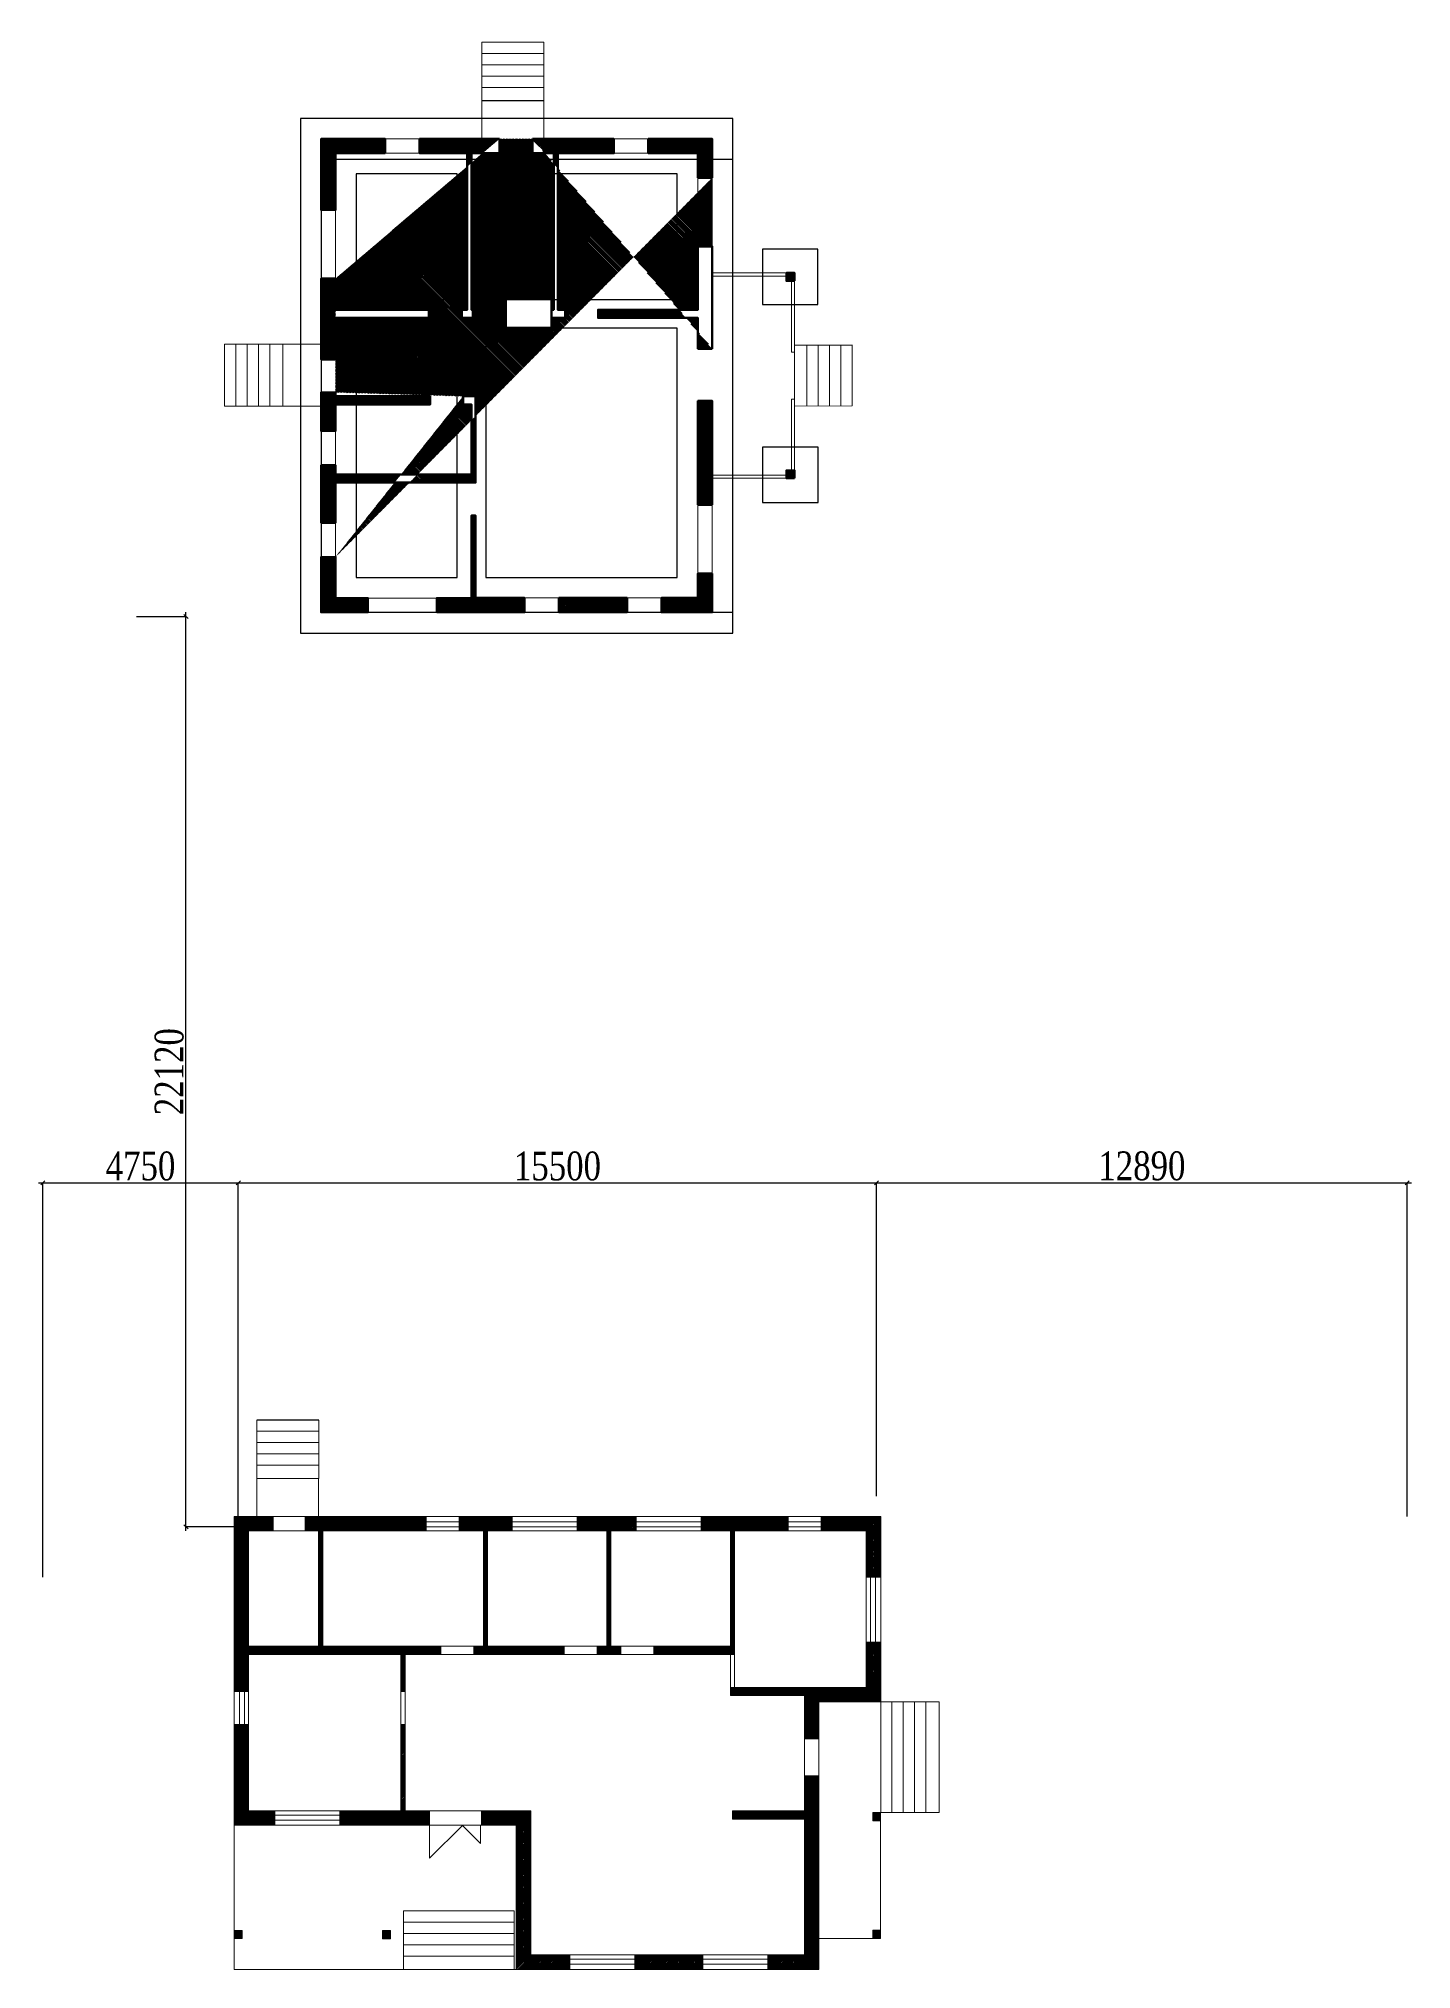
# Model space of a CAD drawing. Extents: x 1560470 to 2285577, y -245723 to 320220.
# Drawn here: x 1568122 to 1601460, y 248479 to 295379 of the extents above; entities that cross this region are included whole.
import ezdxf

# ---------------------------------------------------------------- set-up
doc = ezdxf.new("R2010")
doc.units = 0
doc.header["$LTSCALE"] = 500
doc.header["$MEASUREMENT"] = 0
doc.layers.get('0').update_dxf_attribs({"linetype": 'CONTINUOUS', "lineweight": 0, "plot": 0})
for name, color, linetype, lineweight in [('АР. окна', 250, 'CONTINUOUS', 0), ('АР. план', 250, 'CONTINUOUS', 0), ('АР. план контуры', 3, 'CONTINUOUS', 5), ('АР. план штрих.', 5, 'CONTINUOUS', 5)]:
    doc.layers.add(name, color=color, linetype=linetype, lineweight=lineweight)
doc.layers.get('0').off()
doc.styles.get("Standard").update_dxf_attribs({"font": 'TIMES.TTF', "width": 0.8, "height": 200})
doc.dimstyles.new('ISO-25', dxfattribs={"dimtxt": 300, "dimasz": 100, "dimexe": 0, "dimexo": 0, "dimgap": 50, "dimtad": 1, "dimdec": 0, "dimrnd": 10, "dimtxsty": 'Standard', "dimblk": 'OBLIQUE', "dimcen": 100, "dimdle": 100, "dimadec": 0, "dimazin": 0, "dimtfac": 1, "dimtdec": 0, "dimtmove": 0, "dimatfit": 3, "dimldrblk": 'OBLIQUE', "dimfxl": 0, "dimarcsym": 0})
picture_1 = doc.add_image_def('image1.jpg', size_in_pixel=(384, 1120))
pattern_1 = [(45, (-235444.592, 595680.948), (-17.67766953, 17.67766953), [])]
pattern_2 = [(315, (1751558.377, 2317696.324), (17.67766953, 17.67766953), [])]

msp = doc.modelspace()

# ---------------------------------------------------------------- blocks, each defined once
blk = doc.blocks.new('_Oblique')
at = {"color": 0, "linetype": 'ByBlock', "lineweight": -2}
blk.add_line((-0.5, -0.5), (0.5, 0.5), dxfattribs=at)
blk = doc.blocks.new('*D381')
at = {"layer": 'АР. план', "color": 0, "linetype": 'Continuous', "lineweight": -2, "ltscale": 0.13}
for p, q in [((1588371, 267586), (1601460, 267586)), ((1588471, 259977), (1588471, 267586)), ((1601360, 259476), (1601360, 267586))]:
    blk.add_line(p, q, dxfattribs=at)
at = {"layer": 'АР. план', "color": 0, "linetype": 'Continuous', "lineweight": -2, "ltscale": 0.13, "xscale": 100, "yscale": 100, "zscale": 100, "rotation": 180}
blk.add_blockref('_Oblique', (1588471, 267586), dxfattribs=at)
at = {"layer": 'АР. план', "color": 0, "linetype": 'Continuous', "lineweight": -2, "ltscale": 0.13, "xscale": 100, "yscale": 100, "zscale": 100}
blk.add_blockref('_Oblique', (1601360, 267586), dxfattribs=at)
at = {"layer": 'АР. план', "color": 0, "linetype": 'Continuous', "lineweight": 0, "ltscale": 0.13, "insert": (1594916, 267993), "char_height": 700, "attachment_point": 5}
blk.add_mtext('12890', dxfattribs=at)
blk = doc.blocks.new('*D382')
at = {"layer": 'АР. план', "color": 0, "linetype": 'Continuous', "lineweight": -2, "ltscale": 0.13}
for p, q in [((1568122, 267583), (1573072, 267583)), ((1568222, 258006), (1568222, 267583)), ((1572972, 259228), (1572972, 267583))]:
    blk.add_line(p, q, dxfattribs=at)
at = {"layer": 'АР. план', "color": 0, "linetype": 'Continuous', "lineweight": -2, "ltscale": 0.13, "xscale": 100, "yscale": 100, "zscale": 100, "rotation": 180}
blk.add_blockref('_Oblique', (1568222, 267583), dxfattribs=at)
at = {"layer": 'АР. план', "color": 0, "linetype": 'Continuous', "lineweight": -2, "ltscale": 0.13, "xscale": 100, "yscale": 100, "zscale": 100}
blk.add_blockref('_Oblique', (1572972, 267583), dxfattribs=at)
at = {"layer": 'АР. план', "color": 0, "linetype": 'Continuous', "lineweight": 0, "ltscale": 0.13, "insert": (1570597, 267990), "char_height": 700, "attachment_point": 5}
blk.add_mtext('4750', dxfattribs=at)
blk = doc.blocks.new('*D383')
at = {"layer": 'АР. план', "color": 0, "linetype": 'Continuous', "lineweight": -2, "ltscale": 0.13}
for p, q in [((1572872, 267583), (1588571, 267583)), ((1572972, 259228), (1572972, 267583)), ((1588471, 259977), (1588471, 267583))]:
    blk.add_line(p, q, dxfattribs=at)
at = {"layer": 'АР. план', "color": 0, "linetype": 'Continuous', "lineweight": -2, "ltscale": 0.13, "xscale": 100, "yscale": 100, "zscale": 100, "rotation": 180}
blk.add_blockref('_Oblique', (1572972, 267583), dxfattribs=at)
at = {"layer": 'АР. план', "color": 0, "linetype": 'Continuous', "lineweight": -2, "ltscale": 0.13, "xscale": 100, "yscale": 100, "zscale": 100}
blk.add_blockref('_Oblique', (1588471, 267583), dxfattribs=at)
at = {"layer": 'АР. план', "color": 0, "linetype": 'Continuous', "lineweight": 0, "ltscale": 0.13, "insert": (1580722, 267989), "char_height": 700, "attachment_point": 5}
blk.add_mtext('15500', dxfattribs=at)
blk = doc.blocks.new('*D384')
at = {"layer": 'АР. план', "color": 0, "linetype": 'Continuous', "lineweight": -2, "ltscale": 0.13}
for p, q in [((1571701, 259128), (1571701, 281443)), ((1570496, 281343), (1571701, 281343)), ((1572972, 259228), (1571701, 259228))]:
    blk.add_line(p, q, dxfattribs=at)
at = {"layer": 'АР. план', "color": 0, "linetype": 'Continuous', "lineweight": -2, "ltscale": 0.13, "xscale": 100, "yscale": 100, "zscale": 100}
for p, rotation in [((1571701, 281343), 90), ((1571701, 259228), 270)]:
    blk.add_blockref('_Oblique', p, dxfattribs=dict(at, rotation=rotation))
at = {"layer": 'АР. план', "color": 0, "linetype": 'Continuous', "lineweight": 0, "ltscale": 0.13, "insert": (1571295, 270285), "char_height": 700, "attachment_point": 5, "rotation": 90}
blk.add_mtext('22120', dxfattribs=at)

# ---------------------------------------------------------------- dimensions: what is measured, and where the dimension line sits
at = {"layer": 'АР. план', "color": 5, "linetype": 'Continuous', "lineweight": 0, "ltscale": 0.13}
dim = msp.add_linear_dim(base=(1571700.8, 281342.9), p1=(1572972, 259227.6), p2=(1570495.9, 281342.9), angle=270, dimstyle='ISO-25', dxfattribs=at)
dim.commit()
dim.dimension.update_dxf_attribs({"geometry": '*D384', "text_midpoint": (1571700.8, 270285.2), "dimtype": 160})
for base, p1, p2, picture, middle in [((1572972, 267583.3), (1568222.1, 258005.9), (1572972, 259227.6), '*D382', (1570597.1, 267990.4)), ((1588471.4, 267583.3), (1572972, 259227.6), (1588471.4, 259977.3), '*D383', (1580721.7, 267989.4)), ((1601359.9376, 267585.5961), (1588471.4123, 259977.3224), (1601359.9376, 259476.1794), '*D381', (1594915.6749, 267992.6617))]:
    dim = msp.add_linear_dim(base=base, p1=p1, p2=p2, dimstyle='ISO-25', dxfattribs=at)
    dim.commit()
    dim.dimension.update_dxf_attribs({"geometry": picture, "text_midpoint": middle})

# ---------------------------------------------------------------- hatches: boundary and pattern name
at = {"layer": 'АР. план', "linetype": 'Continuous', "lineweight": 15, "ltscale": 0.13}
h = msp.add_hatch(dxfattribs=at)
h.set_pattern_fill('ANSI31', color=5, scale=2200, angle=225, style=0)
h.set_pattern_definition([(270, (1242621.5, -1560137.33), (275, -7e-14), [])])
h.paths.add_polyline_path([(1589823.8, 254978.7), (1589823.8, 252289.7), (1588405.1, 252289.7), (1588405.1, 254978.7)])
h = msp.add_hatch(dxfattribs=at)
h.set_pattern_fill('ANSI31', color=5, scale=2200, angle=135, style=0)
h.set_pattern_definition([(180, (-235444.6, 595847.7), (-6e-14, -275), [])])
h.paths.add_polyline_path([(1579671.4, 248645.4), (1576982.5, 248645.4), (1576982.5, 250064.1), (1579671.4, 250064.1)])
at = {"layer": 'АР. план контуры', "linetype": 'Continuous', "lineweight": 15, "ltscale": 0.13}
h = msp.add_hatch(dxfattribs=at)
h.set_pattern_fill('ANSI31', color=5, scale=2200, angle=315, style=0)
h.set_pattern_definition([(360, (3378019.98, -37734.93), (2e-13, 275), [])])
h.paths.add_polyline_path([(1578886.1, 295378.7), (1580393.2, 295378.7), (1580393.2, 293960), (1578886.1, 293960)])
at = {"layer": 'АР. план контуры', "linetype": 'Continuous', "lineweight": 0, "ltscale": 0.13}
h = msp.add_hatch(dxfattribs=at)
h.set_pattern_fill('ANSI31', color=5, scale=200, angle=-90, style=0)
h.set_pattern_definition(pattern_2)
h.paths.add_polyline_path([(1577789, 281443.4), (1577789, 281786.9), (1578633.3, 281786.9), (1578632.8, 283792.8), (1578732.8, 283792.8), (1578732.8, 281793.1), (1579923.2, 281792.9), (1579923.2, 281443.3)])
h.paths.add_polyline_path([(1582414.9, 281443.4), (1582414.9, 281792.9), (1580757.9, 281792.9), (1580757.9, 281443.4)], flags=17)
h.paths.add_polyline_path([(1579470.5, 288349.8), (1580579.7, 288349.8), (1580579.7, 289061.1), (1579470.5, 289061.1)], flags=17)
h.paths.add_polyline_path([(1584482.5, 284056.2), (1584482.5, 286579.8), (1584133, 286579.8), (1584133, 284056.2)], flags=17)
edge = h.paths.add_edge_path()
edge.add_line((1575332.2, 282786), (1574982.8, 282786))
edge.add_line((1574982.8, 282786), (1574982.8, 281443.4))
edge.add_line((1574982.8, 281443.4), (1576120.6, 281443.4))
edge.add_line((1576120.6, 281443.4), (1576120.6, 281787.2))
edge.add_line((1576120.6, 281787.2), (1575332.5, 281787.2))
edge.add_line((1575332.5, 281787.2), (1575332.5, 282788.1))
edge.add_line((1578431.6, 286692.3), (1578732.6, 286692.3))
edge.add_line((1578732.6, 286692.3), (1578732.6, 284593.2))
edge.add_line((1578732.6, 284593.2), (1575332.2, 284593.2))
edge.add_line((1575332.2, 284593.2), (1575332.2, 283620.5))
edge.add_line((1575332.2, 283620.5), (1574982.7, 283620.5))
edge.add_line((1574982.7, 283620.5), (1574982.7, 285014.6))
edge.add_line((1574982.7, 285014.6), (1575332.4, 285014.6))
edge.add_line((1575332.4, 285014.6), (1575332.4, 284793))
edge.add_line((1575332.4, 284793), (1578633.4, 284793))
edge.add_line((1578633.4, 284793), (1578633.4, 286493.1))
edge.add_line((1578633.4, 286493.1), (1578431.6, 286493.1))
edge.add_line((1578431.6, 286493.1), (1578431.6, 286692.2))
edge.add_line((1575332.3, 286786), (1575332.3, 286692.3))
edge.add_line((1575332.3, 286692.3), (1577631.2, 286692.3))
edge.add_line((1577631.2, 286692.3), (1577631.2, 286493.4))
edge.add_line((1577631.2, 286493.4), (1575332.3, 286493.4))
edge.add_line((1575332.3, 286493.4), (1575332.3, 285849.2))
edge.add_line((1575332.3, 285849.2), (1574982.7, 285849.2))
edge.add_line((1574982.7, 285849.2), (1574982.7, 286786.2))
edge.add_line((1574982.7, 286786.2), (1575332.4, 286786.2))
edge.add_line((1575332.3, 289548.7), (1574982.9, 289548.7))
edge.add_line((1574982.9, 289548.7), (1574982.9, 287586.5))
edge.add_line((1574982.9, 287586.5), (1575332.3, 287586.5))
edge.add_line((1575332.3, 287586.5), (1575332.3, 288593.8))
edge.add_line((1575332.3, 288593.8), (1577596.6, 288593.8))
edge.add_line((1577596.6, 288593.8), (1577596.6, 288793.1))
edge.add_line((1577596.6, 288793.1), (1575332.3, 288793.1))
edge.add_line((1575332.3, 288793.1), (1575332.3, 289548.7))
edge.add_line((1579314, 292942.8), (1579313.6, 292593.4))
edge.add_line((1579313.6, 292593.4), (1578632.6, 292593.1))
edge.add_line((1578632.6, 292593.1), (1578632.6, 288793.3))
edge.add_line((1578632.6, 288793.3), (1578670.3, 288793.3))
edge.add_line((1578670.3, 288793.3), (1578670.3, 288593.8))
edge.add_line((1578670.3, 288593.8), (1578396.6, 288593.8))
edge.add_line((1578396.6, 288593.8), (1578396.6, 288793.4))
edge.add_line((1578396.6, 288793.4), (1578533.1, 288793.4))
edge.add_line((1578533.1, 288793.4), (1578532.2, 292593.4))
edge.add_line((1578532.2, 292593.4), (1577373.7, 292593.4))
edge.add_line((1577373.7, 292593.4), (1577373.7, 292942.8))
edge.add_line((1577373.7, 292942.8), (1579314, 292942.8))
edge.add_line((1580114, 292942.8), (1580114, 292593.4))
edge.add_line((1580114, 292593.4), (1580632.8, 292593.4))
edge.add_line((1580632.8, 292593.4), (1580632.8, 288793.2))
edge.add_line((1580632.8, 288793.2), (1580579.7, 288793.2))
edge.add_line((1580579.7, 288793.2), (1580579.7, 288593.7))
edge.add_line((1580579.7, 288593.7), (1580907.5, 288593.7))
edge.add_line((1580907.5, 288593.7), (1580907.5, 288793.1))
edge.add_line((1580907.5, 288793.1), (1580731.2, 288793.1))
edge.add_line((1580731.2, 288793.1), (1580731.2, 292593.4))
edge.add_line((1580731.2, 292593.4), (1582091.7, 292593.4))
edge.add_line((1582091.7, 292593.4), (1582091.7, 292942.8))
edge.add_line((1582091.7, 292942.8), (1580114, 292942.8))
edge.add_line((1584482.5, 287846.3), (1584482.5, 290330.4))
edge.add_line((1584482.5, 290330.4), (1584133.2, 290330.4))
edge.add_line((1584133.2, 290330.4), (1584133.2, 288792.8))
edge.add_line((1584133.2, 288792.8), (1581707.9, 288792.8))
edge.add_line((1581707.9, 288792.8), (1581707.9, 288593.8))
edge.add_line((1581707.9, 288593.8), (1584132.9, 288593.8))
edge.add_line((1584132.9, 288593.8), (1584132.9, 287846.2))
edge.add_line((1584132.9, 287846.2), (1584482.5, 287846.3))
edge.add_line((1584482.5, 282386.1), (1584482.5, 281443.4))
edge.add_line((1584482.5, 281443.4), (1583248.9, 281443.4))
edge.add_line((1583248.9, 281443.4), (1583248.9, 281792.9))
edge.add_line((1583248.9, 281792.9), (1584132.9, 281792.9))
edge.add_line((1584132.9, 281792.9), (1584132.9, 282386))
edge.add_line((1584132.9, 282386), (1584482.5, 282386))
edge.add_line((1584482.5, 291998.9), (1584482.5, 292942.8))
edge.add_line((1584482.5, 292942.8), (1582926.3, 292942.8))
edge.add_line((1582926.3, 292942.8), (1582926.3, 292593.4))
edge.add_line((1582926.3, 292593.4), (1584133.2, 292593.4))
edge.add_line((1584133.2, 292593.4), (1584133.2, 291998.9))
edge.add_line((1584133.2, 291998.9), (1584482.5, 291998.9))
h = msp.add_hatch(dxfattribs=at)
h.set_pattern_fill('ANSI31', color=5, scale=200, angle=-90, style=0)
h.set_pattern_definition(pattern_2)
h.paths.add_polyline_path([(1586482.2, 289494.9), (1586482.2, 289685.6), (1586282.7, 289685.6), (1586282.7, 289494.9)])
h.paths.add_polyline_path([(1586481.3, 284698.1), (1586481.3, 284888.8), (1586281.7, 284888.8), (1586281.7, 284698.1)])
edge = h.paths.add_edge_path()
edge.add_line((1576539.2, 292593.4), (1576539.2, 292942.8))
edge.add_line((1576539.2, 292942.8), (1574982.9, 292942.8))
edge.add_line((1574982.9, 292942.8), (1574982.9, 291217.4))
edge.add_line((1574982.9, 291217.4), (1575332.3, 291217.4))
edge.add_line((1575332.3, 291217.4), (1575332.3, 292593.4))
edge.add_line((1575332.3, 292593.4), (1576539.2, 292593.4))
at = {"layer": 'АР. план контуры', "linetype": 'Continuous', "lineweight": 15, "ltscale": 0.13}
h = msp.add_hatch(dxfattribs=at)
h.set_pattern_fill('ANSI31', color=5, scale=2200, angle=405, style=0)
h.set_pattern_definition([(90, (1905662.05, 2085585.44), (-275, 2e-13), [])])
h.paths.add_polyline_path([(1572548.4, 286451.6), (1572548.4, 287958.6), (1573967.1, 287958.6), (1573967.1, 286451.6)])
h = msp.add_hatch(dxfattribs=at)
h.set_pattern_fill('ANSI31', color=5, scale=2200, angle=45, style=0)
h.set_pattern_definition([(90, (1752054.85, 2317704.4), (-275, 1e-13), [])])
h.paths.add_polyline_path([(1588079.8, 287936.4), (1588079.8, 286463.8), (1586661.1, 286461.6), (1586661, 287936.4)])
h = msp.add_hatch(dxfattribs=at)
h.set_pattern_fill('ANSI31', color=5, scale=2200, angle=315, style=0)
h.set_pattern_definition([(360, (3372552.55, -71201.5), (9e-14, 275), [])])
h.paths.add_polyline_path([(1573418.7, 261912.2), (1574925.7, 261912.2), (1574925.7, 260493.5), (1573418.7, 260493.4)])
at = {"layer": 'АР. план штрих.', "linetype": 'Continuous', "lineweight": 0, "ltscale": 0.13}
h = msp.add_hatch(dxfattribs=at)
h.set_pattern_fill('ANSI31', color=5, scale=200, style=0)
h.set_pattern_definition(pattern_1)
h.paths.add_polyline_path([(1578922.6, 259128.4), (1575022.5, 259128.4), (1575022.5, 256327.8), (1578922.6, 256327.8)], flags=16)
h.paths.add_polyline_path([(1574922.5, 259128.4), (1573222, 259128.4), (1573222, 256327.8), (1574922.5, 256327.8)], flags=16)
h.paths.add_polyline_path([(1578687.5, 256327.7), (1577886.9, 256327.7), (1577886.9, 256128.3), (1578687.5, 256128.3)], flags=16)
h.paths.add_polyline_path([(1581683.6, 256327.8), (1580883.1, 256327.8), (1580883.1, 256128.3), (1581683.6, 256128.3)], flags=16)
h.paths.add_polyline_path([(1582260.6, 256327.8), (1583061.2, 256327.8), (1583061.2, 256128.3), (1582260.6, 256128.3)], flags=16)
h.paths.add_polyline_path([(1585021.6, 256128.3), (1584921.7, 256128.3), (1584921.7, 255327.9), (1585021.6, 255327.9)], flags=16)
h.paths.add_polyline_path([(1577022.1, 255228.2), (1576922.1, 255228.2), (1576922.1, 254427.8), (1577022.1, 254427.8)], flags=16)
h.paths.add_polyline_path([(1588221.7, 256427.6), (1588221.5, 258007.5), (1588571.9, 258007.5), (1588571.9, 256427.6)])
h.paths.add_polyline_path([(1586323.6, 259128.4), (1587123.1, 259128.2), (1587123.1, 259478.7), (1586323.6, 259478.7)])
h.paths.add_polyline_path([(1577534.2, 259128.4), (1578333.7, 259128.2), (1578333.7, 259478.7), (1577534.2, 259478.7)])
h.paths.add_polyline_path([(1582630.7, 259128.5), (1584210.6, 259128.3), (1584210.6, 259478.7), (1582630.7, 259478.7)])
h.paths.add_polyline_path([(1579621.6, 259128.5), (1581201.4, 259128.3), (1581201.4, 259478.8), (1579621.6, 259478.8)])
h.paths.add_polyline_path([(1586721.8, 255128.4), (1584921.7, 255128.4), (1584921.7, 256128.3), (1577022.3, 256128.3), (1577022, 252329), (1580072.6, 252329), (1580072.6, 248828.8), (1586721.8, 248828.8), (1586721.8, 252128.7), (1584971.7, 252128.7), (1584971.7, 252328.2), (1586721.8, 252328.2)], flags=16)
h.paths.add_polyline_path([(1576922.1, 256128.3), (1573222, 256128.3), (1573222, 252328.9), (1576922.1, 252328.9)], flags=16)
h.paths.add_polyline_path([(1588221.7, 259128.4), (1585021.6, 259128.4), (1585021.6, 255327.9), (1588221.7, 255327.9)], flags=16)
h.paths.add_polyline_path([(1584921.7, 259128.4), (1582022.1, 259128.4), (1582022.1, 256327.8), (1584921.7, 256327.8)], flags=16)
h.paths.add_polyline_path([(1581922.2, 259128.4), (1579022.6, 259128.4), (1579022.6, 256327.8), (1581922.2, 256327.8)], flags=16)
h.paths.add_polyline_path([(1574596.1, 259477.8), (1573821.1, 259477.8), (1573821.1, 259128.4), (1574596.1, 259128.4)], flags=16)
h.paths.add_polyline_path([(1573222.1, 255228.2), (1573222.2, 254428.7), (1572871.8, 254428.7), (1572871.8, 255228.2)], flags=16)
h.paths.add_polyline_path([(1578881.2, 252329), (1577614.7, 252329), (1577614.7, 251978.8), (1578881.2, 251978.8)], flags=16)
h.paths.add_polyline_path([(1573858.2, 252328.8), (1575438.1, 252329), (1575438.1, 251978.5), (1573858.2, 251978.5)], flags=16)
h.paths.add_polyline_path([(1584255, 248829), (1585834.8, 248829.2), (1585834.8, 248478.8), (1584255, 248478.8)], flags=16)
h.paths.add_polyline_path([(1581018.8, 248828.8), (1582598.7, 248829), (1582598.7, 248478.5), (1581018.8, 248478.5)])
h.paths.add_polyline_path([(1587071.9, 254080.3), (1586721.8, 254080.3), (1586721.8, 253179.6), (1587071.9, 253179.6)], flags=16)
edge = h.paths.add_edge_path()
edge.add_line((1588571.8, 259477.8), (1572871.8, 259477.8))
edge.add_line((1572871.8, 259477.8), (1572871.8, 251978.8))
edge.add_line((1572871.8, 251978.8), (1579722.4, 251978.8))
edge.add_line((1579722.4, 251978.8), (1579722.4, 248478.6))
edge.add_line((1579722.4, 248478.6), (1587072, 248478.6))
edge.add_line((1587072, 248478.6), (1587072, 254978.8))
edge.add_line((1587072, 254978.8), (1588571.8, 254978.8))
edge.add_line((1588571.8, 254978.8), (1588571.8, 259477.8))
h = msp.add_hatch(dxfattribs=at)
h.set_pattern_fill('ANSI31', color=5, scale=200, style=0)
h.set_pattern_definition(pattern_1)
h.paths.add_polyline_path([(1576667.4, 249423), (1576476.7, 249423), (1576476.7, 249223.5), (1576667.4, 249223.5)])
h.paths.add_polyline_path([(1573062.7, 249424.8), (1572872, 249424.8), (1572872, 249225.3), (1573062.7, 249225.3)])
h.paths.add_polyline_path([(1588570.9, 249430.2), (1588380.1, 249430.2), (1588380.1, 249230.7), (1588570.9, 249230.7)])
h.paths.add_polyline_path([(1588570.7, 252289.1), (1588379.9, 252289.1), (1588379.9, 252089.6), (1588570.7, 252089.6)])

# ---------------------------------------------------------------- linework, layer by layer
at = {"layer": 'АР. окна', "color": 5, "linetype": 'Continuous', "lineweight": 0, "ltscale": 0.13}
for points in [[(1577534.2, 259228.7), (1577534.2, 259350.2), (1578333.7, 259350.2), (1578333.7, 259228.7)], [(1579621.5, 259228.8), (1579621.5, 259350.3), (1581201.4, 259350.3), (1581201.4, 259228.8)], [(1582630.7, 259228.8), (1582630.7, 259350.3), (1584210.6, 259350.3), (1584210.6, 259228.8)], [(1586323.6, 259228.7), (1586323.6, 259350.2), (1587123.1, 259350.2), (1587123, 259228.7)], [(1588322, 256427.6), (1588443.5, 256427.6), (1588443.5, 258007.5), (1588322, 258007.5)], [(1573121.8, 255228.2), (1573000.3, 255228.2), (1573000.3, 254428.7), (1573121.7, 254428.7)], [(1573858.2, 252228.5), (1573858.2, 252107), (1575438.1, 252107), (1575438.1, 252228.5)], [(1581018.8, 248728.5), (1581018.8, 248607), (1582598.7, 248607), (1582598.7, 248728.5)], [(1584255, 248728.7), (1584255, 248607.2), (1585834.8, 248607.2), (1585834.8, 248728.7)]]:
    msp.add_lwpolyline(points, close=True, dxfattribs=at)
at = {"layer": 'АР. окна', "color": 5, "linetype": 'Continuous', "lineweight": 15, "ltscale": 0.13}
for points in [[(1577617.3, 251975.6), (1577617.3, 251177.1), (1578414.5, 251977)], [(1578853.4, 251976.1), (1578853.4, 251536.9), (1578415, 251976.9)]]:
    msp.add_lwpolyline(points, dxfattribs=at)
at = {"layer": 'АР. план', "color": 1, "linetype": 'Continuous', "lineweight": 30, "ltscale": 0.13}
for points in [[(1584982.9, 280936.5), (1584982.9, 293442.1), (1574483.2, 293442.1), (1574483.2, 280936.5)], [(1578285.5, 289042.4), (1578285.5, 292092.6), (1575832.7, 292092.6), (1575832.7, 289042.4)], [(1583633.4, 289042.4), (1583633.4, 292092.6), (1578984.1, 292092.6), (1578984.1, 289042.4)], [(1587049.2, 288918.6), (1587049.2, 290268.1), (1585699.7, 290268.1), (1585699.7, 288918.6)], [(1578285.5, 282286.1), (1578285.5, 288343.9), (1575832.7, 288343.9), (1575832.7, 282286.1)], [(1583633.4, 282286.1), (1583633.4, 288343.9), (1578984.1, 288343.9), (1578984.1, 282286.1)], [(1587051, 284107.5), (1587051, 285457.1), (1585701.5, 285457.1), (1585701.5, 284107.5)]]:
    msp.add_lwpolyline(points, close=True, dxfattribs=at)
at = {"layer": 'АР. план', "color": 5, "linetype": 'Continuous', "lineweight": 15, "ltscale": 0.13}
for points in [[(1573418.7, 261823.6), (1574925.7, 261823.6), (1574925.7, 260404.9), (1573418.7, 260404.9)], [(1577534.2, 259128.4), (1578333.7, 259128.2), (1578333.7, 259478.7), (1577534.2, 259478.7)], [(1579621.6, 259128.5), (1581201.4, 259128.3), (1581201.4, 259478.8), (1579621.6, 259478.8)], [(1582630.7, 259128.5), (1584210.6, 259128.3), (1584210.6, 259478.7), (1582630.7, 259478.7)], [(1586323.6, 259128.4), (1587123.1, 259128.2), (1587123.1, 259478.7), (1586323.6, 259478.7)], [(1588221.7, 256427.6), (1588221.5, 258007.5), (1588571.9, 258007.5), (1588571.9, 256427.6)], [(1573222.1, 255228.2), (1573222.2, 254428.7), (1572871.8, 254428.7), (1572871.8, 255228.2)], [(1589990.5, 254978.7), (1589990.5, 252289.7), (1588571.8, 252289.7), (1588571.8, 254978.7)], [(1587071.9, 254080.3), (1586721.8, 254080.3), (1586721.8, 253179.6), (1587071.9, 253179.6)], [(1573858.2, 252328.8), (1575438.1, 252329), (1575438.1, 251978.5), (1573858.2, 251978.5)], [(1579671.4, 248478.6), (1576982.5, 248478.6), (1576982.5, 249897.3), (1579671.4, 249897.4)], [(1581018.8, 248828.8), (1582598.7, 248829), (1582598.7, 248478.5), (1581018.8, 248478.5)], [(1584255, 248829), (1585834.8, 248829.2), (1585834.8, 248478.8), (1584255, 248478.8)]]:
    msp.add_lwpolyline(points, close=True, dxfattribs=at)
at = {"layer": 'АР. план контуры', "color": 5, "linetype": 'Continuous', "lineweight": 15, "ltscale": 0.13}
for points in [[(1578886.1, 295290.2), (1580393.2, 295290.2), (1580393.2, 293871.5), (1578886.1, 293871.5)], [(1576539.2, 292593.4), (1577373.7, 292593.4), (1577373.7, 292942.8), (1576539.2, 292942.8)], [(1582091.7, 292593.4), (1582926.3, 292593.4), (1582926.3, 292942.8), (1582091.7, 292942.8)], [(1584133.2, 291998.9), (1584133.2, 290330.4), (1584482.5, 290330.4), (1584482.5, 291998.9)], [(1575332.3, 289548.7), (1575332.3, 291217.4), (1574982.9, 291217.4), (1574982.9, 289548.7)], [(1586281.7, 289687.8), (1586281.7, 289607.6), (1584483.8, 289607.6), (1584482.9, 289687.8)], [(1586482.9, 287764.9), (1586482.9, 289497.2), (1586402.7, 289497.2), (1586402.7, 287764.9)], [(1572636.9, 286451.6), (1572636.9, 287958.6), (1574055.6, 287958.6), (1574055.7, 286451.6)], [(1587880.9, 287928.3), (1587880.9, 286455.7), (1586482.6, 286453.6), (1586482.3, 287928.3)], [(1586482.9, 286621), (1586482.9, 284888.8), (1586402.7, 284888.8), (1586402.7, 286621.1)], [(1575332.3, 285014.6), (1575332.3, 285849.2), (1574982.7, 285849.2), (1574982.7, 285014.6)], [(1586281.7, 284698.1), (1586281.7, 284778.3), (1584483.8, 284778.3), (1584482.9, 284698.1)], [(1584132.9, 284056.2), (1584132.9, 282386), (1584482.4, 282386), (1584482.4, 284056.2)], [(1575332.2, 282786), (1575332.2, 283620.5), (1574982.7, 283620.5), (1574982.7, 282786)], [(1577789, 281786.9), (1576120.7, 281786.9), (1576120.7, 281443.3), (1577789, 281443.3)], [(1580757.9, 281792.9), (1579923.2, 281792.9), (1579923.2, 281443.4), (1580757.9, 281443.4)], [(1583248.9, 281792.9), (1582414.9, 281792.9), (1582414.9, 281443.4), (1583248.9, 281443.4)], [(1573418.8, 260404.8), (1574922.5, 260404.8), (1574922.5, 259477.9), (1573418.8, 259477.9)], [(1578881.2, 252329), (1577614.7, 252329), (1577614.7, 251978.8), (1578881.2, 251978.8)], [(1572871.8, 251978.8), (1579722.4, 251978.8), (1579722.4, 248478.6), (1572871.8, 248478.6)], [(1588570.7, 252289.1), (1588379.9, 252289.1), (1588379.9, 252089.6), (1588570.7, 252089.6)], [(1573062.7, 249424.8), (1572872, 249424.8), (1572872, 249225.3), (1573062.7, 249225.3)], [(1576667.4, 249423), (1576476.7, 249423), (1576476.7, 249223.5), (1576667.4, 249223.5)], [(1588570.9, 249430.2), (1588380.1, 249430.2), (1588380.1, 249230.7), (1588570.9, 249230.7)]]:
    msp.add_lwpolyline(points, close=True, dxfattribs=at)
for points in [[(1580389.9, 292942.8), (1580389.9, 293871.3), (1578886.2, 293871.3), (1578886.2, 292942.4)], [(1575331.7, 287586.5), (1575332.3, 287586.5), (1575332.3, 288593.8), (1577596.5, 288593.8), (1577596.5, 288793.1), (1575332.3, 288793.2), (1575332.3, 292593.4), (1578532.2, 292593.4), (1578533.1, 288793.4), (1578396.6, 288793.4), (1578396.6, 288593.8), (1578670.3, 288593.8), (1578670.3, 288793.3), (1578632.6, 288793.3), (1578632.6, 292593.1), (1579313.6, 292593.5), (1579314, 292942.8), (1574982.9, 292942.8), (1574982.9, 287586.5), (1575332.3, 287586.5)], [(1574982.9, 292942.7), (1574982.9, 292942.8), (1574983, 292942.8)], [(1580114, 292593.5), (1580114, 292942.8), (1584482.5, 292942.8), (1584482.5, 287846.3), (1584132.9, 287846.2), (1584132.9, 288593.7), (1581707.9, 288593.7), (1581707.9, 288792.8), (1584133.2, 288792.8), (1584133.2, 292593.4), (1580731.2, 292593.4), (1580731.2, 288793.1), (1580907.5, 288793.1), (1580907.5, 288593.7), (1580579.8, 288593.7), (1580579.8, 288793.2), (1580632.8, 288793.2), (1580632.8, 292593.4), (1580114, 292593.4)], [(1574982.9, 287955.4), (1574055.7, 287955.4), (1574055.7, 286451.5), (1574982.7, 286451.5)], [(1584482.5, 286579.8), (1584132.9, 286579.8), (1584132.9, 281792.9), (1578732.8, 281792.9), (1578732.8, 283792.7), (1578632.8, 283792.7), (1578633.3, 281786.9), (1575332.2, 281786.9), (1575332.2, 284593.1), (1578732.5, 284593.1), (1578732.5, 286692.3), (1578431.6, 286692.3), (1578431.6, 286493.1), (1578633.4, 286493.1), (1578633.4, 284792.8), (1575332.3, 284792.8), (1575332.3, 286493.2), (1577631.2, 286493.4), (1577631.2, 286692.3), (1575332.3, 286692.3), (1575332.3, 286786), (1574982.7, 286786), (1574982.7, 281443.4), (1584482.5, 281443.4), (1584482.5, 286579.8)]]:
    msp.add_lwpolyline(points, dxfattribs=at)
at = {"layer": 'АР. план контуры', "color": 5, "linetype": 'Continuous', "lineweight": 50, "ltscale": 0.13}
for points in [[(1576539.2, 292593.4), (1576539.2, 292942.8), (1574982.9, 292942.8), (1574982.9, 291217.4), (1575332.3, 291217.4), (1575332.3, 292593.4), (1576539.2, 292593.4)], [(1579314, 292942.8), (1579313.6, 292593.4), (1578632.6, 292593.1), (1578632.6, 288793.3), (1578670.3, 288793.3), (1578670.3, 288593.8), (1578396.6, 288593.8), (1578396.6, 288793.4), (1578533.1, 288793.4), (1578532.2, 292593.4), (1577373.7, 292593.4), (1577373.7, 292942.8), (1579314, 292942.8)], [(1580114, 292942.8), (1580114, 292593.4), (1580632.8, 292593.4), (1580632.8, 288793.2), (1580579.7, 288793.2), (1580579.7, 288593.7), (1580907.5, 288593.7), (1580907.5, 288793.1), (1580731.2, 288793.1), (1580731.2, 292593.4), (1582091.7, 292593.4), (1582091.7, 292942.8), (1580114, 292942.8)], [(1584482.5, 291998.9), (1584482.5, 292942.8), (1582926.3, 292942.8), (1582926.3, 292593.4), (1584133.2, 292593.4), (1584133.2, 291998.9), (1584482.5, 291998.9)], [(1584482.5, 287846.3), (1584482.5, 290330.4), (1584133.2, 290330.4), (1584133.2, 288792.8), (1581707.9, 288792.8), (1581707.9, 288593.8), (1584132.9, 288593.8), (1584132.9, 287846.2), (1584482.5, 287846.3)], [(1575332.3, 289548.7), (1574982.9, 289548.7), (1574982.9, 287586.5), (1575332.3, 287586.5), (1575332.3, 288593.8), (1577596.6, 288593.8), (1577596.6, 288793.1), (1575332.3, 288793.1), (1575332.3, 289548.7)], [(1575332.3, 286786), (1575332.3, 286692.3), (1577631.2, 286692.3), (1577631.2, 286493.4), (1575332.3, 286493.4), (1575332.3, 285849.2), (1574982.7, 285849.2), (1574982.7, 286786.2), (1575332.4, 286786.2)], [(1578431.6, 286692.3), (1578732.6, 286692.3), (1578732.6, 284593.2), (1575332.2, 284593.2), (1575332.2, 283620.5), (1574982.7, 283620.5), (1574982.7, 285014.6), (1575332.4, 285014.6), (1575332.4, 284793), (1578633.4, 284793), (1578633.4, 286493.1), (1578431.6, 286493.1), (1578431.6, 286692.2)], [(1577789, 281443.4), (1577789, 281786.9), (1578633.3, 281786.9), (1578632.8, 283792.8), (1578732.8, 283792.8), (1578732.8, 281793.1), (1579923.2, 281792.9), (1579923.2, 281443.3), (1577789, 281443.4)], [(1575332.2, 282786), (1574982.8, 282786), (1574982.8, 281443.4), (1576120.6, 281443.4), (1576120.6, 281787.2), (1575332.5, 281787.2), (1575332.5, 282788.1)], [(1584482.5, 282386.1), (1584482.5, 281443.4), (1583248.9, 281443.4), (1583248.9, 281792.9), (1584132.9, 281792.9), (1584132.9, 282386), (1584482.5, 282386)]]:
    msp.add_lwpolyline(points, dxfattribs=at)
at = {"layer": 'АР. план контуры', "color": 5, "linetype": 'Continuous', "lineweight": 30, "ltscale": 0.13}
msp.add_lwpolyline([(1584979.9, 292444), (1574981, 292444), (1574981, 281443.1), (1584979.9, 281443.1)], close=True, dxfattribs=at)
at = {"layer": 'АР. план контуры', "color": 5, "linetype": 'Continuous', "lineweight": 50, "ltscale": 0.13}
for points in [[(1586482.2, 289494.9), (1586482.2, 289685.6), (1586282.7, 289685.6), (1586282.7, 289494.9)], [(1579470.5, 288349.8), (1580579.7, 288349.8), (1580579.7, 289061.1), (1579470.5, 289061.1)], [(1584482.5, 284056.2), (1584482.5, 286579.8), (1584133, 286579.8), (1584133, 284056.2)], [(1586481.3, 284698.1), (1586481.3, 284888.8), (1586281.7, 284888.8), (1586281.7, 284698.1)], [(1582414.9, 281443.4), (1582414.9, 281792.9), (1580757.9, 281792.9), (1580757.9, 281443.4)]]:
    msp.add_lwpolyline(points, close=True, dxfattribs=at)
at = {"layer": 'АР. план контуры', "color": 5, "linetype": 'Continuous', "lineweight": 0, "ltscale": 0.13}
for points in [[(1588571.8, 259477.8), (1572871.8, 259477.8), (1572871.8, 251978.8), (1579722.4, 251978.8), (1579722.4, 248478.6), (1587072, 248478.6), (1587072, 254978.8), (1587072, 254978.8), (1588571.8, 254978.8), (1588571.8, 259477.8)], [(1586721.8, 255128.4), (1584921.7, 255128.4), (1584921.7, 256128.3), (1577022.3, 256128.3), (1577022, 252329), (1580072.6, 252329), (1580072.6, 248828.8), (1586721.8, 248828.8), (1586721.8, 252128.7), (1584971.7, 252128.7), (1584971.7, 252328.2), (1586721.8, 252328.2), (1586721.8, 255128.4)], [(1588571, 252089.8), (1588571, 249230.6), (1587073, 249230.6)]]:
    msp.add_lwpolyline(points, dxfattribs=at)
for points in [[(1574596.1, 259477.8), (1573821.1, 259477.8), (1573821.1, 259128.4), (1574596.1, 259128.4)], [(1574922.5, 259128.4), (1573222, 259128.4), (1573222, 256327.8), (1574922.5, 256327.8)], [(1578922.6, 259128.4), (1575022.5, 259128.4), (1575022.5, 256327.8), (1578922.6, 256327.8)], [(1581922.2, 259128.4), (1579022.6, 259128.4), (1579022.6, 256327.8), (1581922.2, 256327.8)], [(1584921.7, 259128.4), (1582022.1, 259128.4), (1582022.1, 256327.8), (1584921.7, 256327.8)], [(1588221.7, 259128.4), (1585021.6, 259128.4), (1585021.6, 255327.9), (1588221.7, 255327.9)], [(1576922.1, 256128.3), (1573222, 256128.3), (1573222, 252328.9), (1576922.1, 252328.9)], [(1578687.5, 256327.7), (1577886.9, 256327.7), (1577886.9, 256128.3), (1578687.5, 256128.3)], [(1581683.6, 256327.8), (1580883.1, 256327.8), (1580883.1, 256128.3), (1581683.6, 256128.3)], [(1582260.6, 256327.8), (1583061.2, 256327.8), (1583061.2, 256128.3), (1582260.6, 256128.3)], [(1585021.6, 256128.3), (1584921.7, 256128.3), (1584921.7, 255327.9), (1585021.6, 255327.9)], [(1577022.1, 255228.2), (1576922.1, 255228.2), (1576922.1, 254427.8), (1577022.1, 254427.8)]]:
    msp.add_lwpolyline(points, close=True, dxfattribs=at)

msp.set_redraw_order([(e.dxf.handle, doc.entitydb.next_handle()) for e in msp.query("TEXT MTEXT ATTDEF DIMENSION ARC_DIMENSION")])  # texts and dimensions are drawn at this point

# ---------------------------------------------------------------- pictures from other files: only their frames are drawn
at = {"layer": 'АР. план', "color": 250, "linetype": 'Continuous', "lineweight": 0, "ltscale": 0.13}
image = msp.add_image(picture_1, insert=(1560470, 179012.8), size_in_units=(48413.9, 141207.3), dxfattribs=at)
image.dxf.flags = 7

doc.saveas('drawing.dxf')
